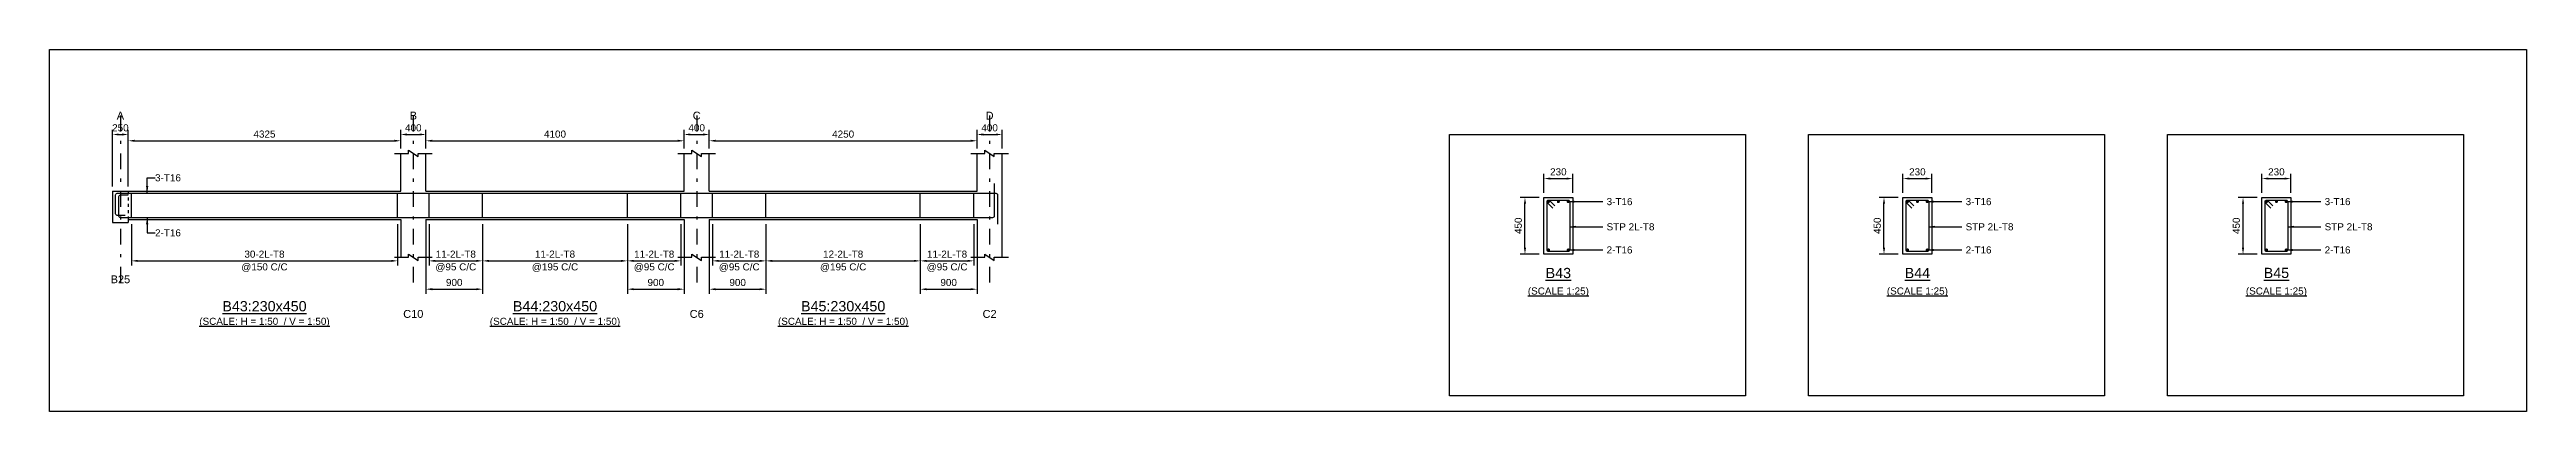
# Model space of a CAD drawing. Header units: inches. Extents: x -2000 to 143800, y -765100 to 3300.
# Drawn here: x -2000 to 76650, y -563200 to -551700 of the extents above; entities that cross this region are included whole.
import ezdxf
from ezdxf.enums import TextEntityAlignment as Align

# ---------------------------------------------------------------- set-up
doc = ezdxf.new("R2010")
doc.units = ezdxf.units.IN
doc.header["$LTSCALE"] = 1000
doc.header["$MEASUREMENT"] = 0
doc.linetypes.add('SCCenter', pattern=[1.2, 0.5, -0.3, 0.1, -0.3])
doc.linetypes.add('SCHidden', pattern=[0.2, 0.1, -0.1])
for name, color, linetype in [('Concrete Line', 2, 'Continuous'), ('Cut Line', 31, 'Continuous'), ('Dimension', 31, 'Continuous'), ('Grid', 8, 'Continuous'), ('Labels', 4, 'Continuous'), ('Labels_Support', 4, 'Continuous'), ('Link', 225, 'Continuous'), ('Reinforcement', 4, 'Continuous'), ('Schedule Border', 60, 'Continuous'), ('Text', 31, 'Continuous'), ('Text_Scale', 31, 'Continuous')]:
    doc.layers.add(name, color=color, linetype=linetype)
doc.styles.add('SC-SansSerif', font='SansSerif')
doc.styles.get("Standard").update_dxf_attribs({"font": 'txt.shx'})
doc.dimstyles.new('SCBBSDimStyl', dxfattribs={"dimtxt": 225, "dimasz": 200, "dimexe": 150, "dimexo": 150, "dimgap": 100, "dimtad": 1, "dimtoh": 1, "dimdec": 0, "dimzin": 0, "dimdsep": 46, "dimtxsty": 'SC-SansSerif', "dimcen": 0.09, "dimclrd": 8, "dimclre": 8, "dimclrt": 31, "dimadec": 0, "dimazin": 0, "dimtfac": 1, "dimtdec": 0, "dimtix": 1, "dimtofl": 0, "dimtmove": 0, "dimatfit": 3, "dimfxl": 1, "dimtolj": 1, "dimtzin": 0, "dimarcsym": 0})
doc.dimstyles.get("Standard").update_dxf_attribs({"dimtxt": 0.18, "dimasz": 225, "dimexe": 0.18, "dimexo": 0.0625, "dimgap": 0.09, "dimtad": 0, "dimtih": 1, "dimtoh": 1, "dimdec": 4, "dimzin": 0, "dimdsep": 46, "dimtxsty": 'Standard', "dimcen": 0.09, "dimadec": 0, "dimazin": 0, "dimtfac": 1, "dimtdec": 4, "dimtofl": 0, "dimtmove": 0, "dimatfit": 3, "dimfxl": 1, "dimtolj": 1, "dimtzin": 0, "dimarcsym": 0})

msp = doc.modelspace()

# ---------------------------------------------------------------- texts
at = {"layer": 'Grid', "style": 'SC-SansSerif'}
for s, p in [('A', (250, -553800)), ('B', (9550, -553800)), ('C', (18550, -553800)), ('D', (27850, -553800))]:
    msp.add_text(s, height=250, dxfattribs=at).set_placement(p, align=Align.MIDDLE)
at = {"layer": 'Labels', "style": 'SC-SansSerif'}
for s, p in [('%%uB43', (45910.5, -558800)), ('%%uB44', (57310.5, -558800)), ('%%uB45', (68710.5, -558800))]:
    msp.add_text(s, height=325, dxfattribs=at).set_placement(p, align=Align.MIDDLE)
for s, p in [('%%uB43:230x450', (4825, -560115)), ('%%uB44:230x450', (14050, -560115)), ('%%uB45:230x450', (23200, -560115))]:
    msp.add_text(s, height=325, dxfattribs=at).set_placement(p, align=Align.BOTTOM_CENTER)
at = {"layer": 'Labels_Support', "style": 'SC-SansSerif'}
for s, p in [('B25', (250, -559200)), ('C10', (9550, -560300)), ('C6', (18550, -560300)), ('C2', (27850, -560300))]:
    msp.add_text(s, height=250, dxfattribs=at).set_placement(p, align=Align.BOTTOM_CENTER)
at = {"layer": 'Text', "style": 'SC-SansSerif'}
for s, p in [('3-T16', (1350, -555775)), ('3-T16', (47442.5, -556532)), ('3-T16', (58842.5, -556532)), ('3-T16', (70242.5, -556532)), ('2-T16', (1350, -557525)), ('STP 2L-T8', (47442.5, -557332)), ('STP 2L-T8', (58842.5, -557332)), ('STP 2L-T8', (70242.5, -557332)), ('2-T16', (47442.5, -558068)), ('2-T16', (58842.5, -558068)), ('2-T16', (70242.5, -558068))]:
    msp.add_text(s, height=225, dxfattribs=at).set_placement(p, align=Align.MIDDLE_LEFT)
for p in [(45910.5, -559400), (57310.5, -559400), (68710.5, -559400)]:
    msp.add_text('%%u(SCALE 1:25)', height=225, dxfattribs=at).set_placement(p, align=Align.MIDDLE)
at = {"layer": 'Text_Scale', "style": 'SC-SansSerif'}
for p in [(4825, -560515), (14050, -560515), (23200, -560515)]:
    msp.add_text('%%u(SCALE: H = 1:50  / V = 1:50)', height=225, dxfattribs=at).set_placement(p, align=Align.BOTTOM_CENTER)

# ---------------------------------------------------------------- blocks, each defined once
blk = doc.blocks.new('*D384')
at = {"color": 8, "linetype": 'ByBlock', "lineweight": -2}
for p, q in [((600, -557250), (600, -558565)), ((9050, -557250), (9050, -558565)), ((800, -558415), (8850, -558415))]:
    blk.add_line(p, q, dxfattribs=at)
at = {"color": 8}
for points in [[(600, -558415), (800, -558382), (800, -558448)], [(9050, -558415), (8850, -558448), (8850, -558382)]]:
    blk.add_solid(points, dxfattribs=at)
at = {"layer": 'DEFPOINTS', "color": 31}
for p in [(600, -557100), (9050, -557100), (600, -558415)]:
    blk.add_point(p, dxfattribs=at)
at = {"color": 31, "char_height": 225, "attachment_point": 5, "style": 'SC-SansSerif'}
for s, insert in [('\\A1;30-2L-T8', (4825, -558202)), ('\\A1;@150 C/C', (4825, -558628))]:
    blk.add_mtext(s, dxfattribs=dict(at, insert=insert))
blk = doc.blocks.new('*D385')
at = {"color": 8, "linetype": 'ByBlock', "lineweight": -2}
for p, q in [((10050, -557250), (10050, -558565)), ((11750, -557250), (11750, -558565)), ((10250, -558415), (11550, -558415))]:
    blk.add_line(p, q, dxfattribs=at)
at = {"color": 8}
for points in [[(10050, -558415), (10250, -558382), (10250, -558448)], [(11750, -558415), (11550, -558448), (11550, -558382)]]:
    blk.add_solid(points, dxfattribs=at)
at = {"layer": 'DEFPOINTS', "color": 31}
for p in [(10050, -557100), (11750, -557100), (10050, -558415)]:
    blk.add_point(p, dxfattribs=at)
at = {"color": 31, "char_height": 225, "attachment_point": 5, "style": 'SC-SansSerif'}
for s, insert in [('\\A1;11-2L-T8', (10900, -558202)), ('\\A1;@95 C/C', (10900, -558628))]:
    blk.add_mtext(s, dxfattribs=dict(at, insert=insert))
blk = doc.blocks.new('*D386')
at = {"color": 8, "linetype": 'ByBlock', "lineweight": -2}
for p, q in [((9950, -557250), (9950, -559465)), ((11750, -557250), (11750, -559465)), ((10150, -559315), (11550, -559315))]:
    blk.add_line(p, q, dxfattribs=at)
at = {"color": 8}
for points in [[(9950, -559315), (10150, -559282), (10150, -559348)], [(11750, -559315), (11550, -559348), (11550, -559282)]]:
    blk.add_solid(points, dxfattribs=at)
at = {"layer": 'DEFPOINTS', "color": 31}
for p in [(9950, -557100), (11750, -557100), (9950, -559315)]:
    blk.add_point(p, dxfattribs=at)
at = {"color": 31, "insert": (10850, -559102), "char_height": 225, "attachment_point": 5, "style": 'SC-SansSerif'}
blk.add_mtext('\\A1;900', dxfattribs=at)
blk = doc.blocks.new('*D387')
at = {"color": 8, "linetype": 'ByBlock', "lineweight": -2}
for p, q in [((11750, -557250), (11750, -558565)), ((16350, -557250), (16350, -558565)), ((11950, -558415), (16150, -558415))]:
    blk.add_line(p, q, dxfattribs=at)
at = {"color": 8}
for points in [[(11750, -558415), (11950, -558382), (11950, -558448)], [(16350, -558415), (16150, -558448), (16150, -558382)]]:
    blk.add_solid(points, dxfattribs=at)
at = {"layer": 'DEFPOINTS', "color": 31}
for p in [(11750, -557100), (16350, -557100), (11750, -558415)]:
    blk.add_point(p, dxfattribs=at)
at = {"color": 31, "char_height": 225, "attachment_point": 5, "style": 'SC-SansSerif'}
for s, insert in [('\\A1;11-2L-T8', (14050, -558202)), ('\\A1;@195 C/C', (14050, -558628))]:
    blk.add_mtext(s, dxfattribs=dict(at, insert=insert))
blk = doc.blocks.new('*D388')
at = {"color": 8, "linetype": 'ByBlock', "lineweight": -2}
for p, q in [((16350, -557250), (16350, -558565)), ((18050, -557250), (18050, -558565)), ((16550, -558415), (17850, -558415))]:
    blk.add_line(p, q, dxfattribs=at)
at = {"color": 8}
for points in [[(16350, -558415), (16550, -558382), (16550, -558448)], [(18050, -558415), (17850, -558448), (17850, -558382)]]:
    blk.add_solid(points, dxfattribs=at)
at = {"layer": 'DEFPOINTS', "color": 31}
for p in [(16350, -557100), (18050, -557100), (16350, -558415)]:
    blk.add_point(p, dxfattribs=at)
at = {"color": 31, "char_height": 225, "attachment_point": 5, "style": 'SC-SansSerif'}
for s, insert in [('\\A1;11-2L-T8', (17200, -558202)), ('\\A1;@95 C/C', (17200, -558628))]:
    blk.add_mtext(s, dxfattribs=dict(at, insert=insert))
blk = doc.blocks.new('*D389')
at = {"color": 8, "linetype": 'ByBlock', "lineweight": -2}
for p, q in [((16350, -557250), (16350, -559465)), ((18150, -557250), (18150, -559465)), ((16550, -559315), (17950, -559315))]:
    blk.add_line(p, q, dxfattribs=at)
at = {"color": 8}
for points in [[(16350, -559315), (16550, -559282), (16550, -559348)], [(18150, -559315), (17950, -559348), (17950, -559282)]]:
    blk.add_solid(points, dxfattribs=at)
at = {"layer": 'DEFPOINTS', "color": 31}
for p in [(16350, -557100), (18150, -557100), (16350, -559315)]:
    blk.add_point(p, dxfattribs=at)
at = {"color": 31, "insert": (17250, -559102), "char_height": 225, "attachment_point": 5, "style": 'SC-SansSerif'}
blk.add_mtext('\\A1;900', dxfattribs=at)
blk = doc.blocks.new('*D390')
at = {"color": 8, "linetype": 'ByBlock', "lineweight": -2}
for p, q in [((19050, -557250), (19050, -558565)), ((20750, -557250), (20750, -558565)), ((19250, -558415), (20550, -558415))]:
    blk.add_line(p, q, dxfattribs=at)
at = {"color": 8}
for points in [[(19050, -558415), (19250, -558382), (19250, -558448)], [(20750, -558415), (20550, -558448), (20550, -558382)]]:
    blk.add_solid(points, dxfattribs=at)
at = {"layer": 'DEFPOINTS', "color": 31}
for p in [(19050, -557100), (20750, -557100), (19050, -558415)]:
    blk.add_point(p, dxfattribs=at)
at = {"color": 31, "char_height": 225, "attachment_point": 5, "style": 'SC-SansSerif'}
for s, insert in [('\\A1;11-2L-T8', (19900, -558202)), ('\\A1;@95 C/C', (19900, -558628))]:
    blk.add_mtext(s, dxfattribs=dict(at, insert=insert))
blk = doc.blocks.new('*D391')
at = {"color": 8, "linetype": 'ByBlock', "lineweight": -2}
for p, q in [((18950, -557250), (18950, -559465)), ((20750, -557250), (20750, -559465)), ((19150, -559315), (20550, -559315))]:
    blk.add_line(p, q, dxfattribs=at)
at = {"color": 8}
for points in [[(18950, -559315), (19150, -559282), (19150, -559348)], [(20750, -559315), (20550, -559348), (20550, -559282)]]:
    blk.add_solid(points, dxfattribs=at)
at = {"layer": 'DEFPOINTS', "color": 31}
for p in [(18950, -557100), (20750, -557100), (18950, -559315)]:
    blk.add_point(p, dxfattribs=at)
at = {"color": 31, "insert": (19850, -559102), "char_height": 225, "attachment_point": 5, "style": 'SC-SansSerif'}
blk.add_mtext('\\A1;900', dxfattribs=at)
blk = doc.blocks.new('*D392')
at = {"color": 8, "linetype": 'ByBlock', "lineweight": -2}
for p, q in [((20750, -557250), (20750, -558565)), ((25650, -557250), (25650, -558565)), ((20950, -558415), (25450, -558415))]:
    blk.add_line(p, q, dxfattribs=at)
at = {"color": 8}
for points in [[(20750, -558415), (20950, -558382), (20950, -558448)], [(25650, -558415), (25450, -558448), (25450, -558382)]]:
    blk.add_solid(points, dxfattribs=at)
at = {"layer": 'DEFPOINTS', "color": 31}
for p in [(20750, -557100), (25650, -557100), (20750, -558415)]:
    blk.add_point(p, dxfattribs=at)
at = {"color": 31, "char_height": 225, "attachment_point": 5, "style": 'SC-SansSerif'}
for s, insert in [('\\A1;12-2L-T8', (23200, -558202)), ('\\A1;@195 C/C', (23200, -558628))]:
    blk.add_mtext(s, dxfattribs=dict(at, insert=insert))
blk = doc.blocks.new('*D393')
at = {"color": 8, "linetype": 'ByBlock', "lineweight": -2}
for p, q in [((25650, -557250), (25650, -558565)), ((27350, -557250), (27350, -558565)), ((25850, -558415), (27150, -558415))]:
    blk.add_line(p, q, dxfattribs=at)
at = {"color": 8}
for points in [[(25650, -558415), (25850, -558382), (25850, -558448)], [(27350, -558415), (27150, -558448), (27150, -558382)]]:
    blk.add_solid(points, dxfattribs=at)
at = {"layer": 'DEFPOINTS', "color": 31}
for p in [(25650, -557100), (27350, -557100), (25650, -558415)]:
    blk.add_point(p, dxfattribs=at)
at = {"color": 31, "char_height": 225, "attachment_point": 5, "style": 'SC-SansSerif'}
for s, insert in [('\\A1;11-2L-T8', (26500, -558202)), ('\\A1;@95 C/C', (26500, -558628))]:
    blk.add_mtext(s, dxfattribs=dict(at, insert=insert))
blk = doc.blocks.new('*D394')
at = {"color": 8, "linetype": 'ByBlock', "lineweight": -2}
for p, q in [((25650, -557250), (25650, -559465)), ((27450, -557250), (27450, -559465)), ((25850, -559315), (27250, -559315))]:
    blk.add_line(p, q, dxfattribs=at)
at = {"color": 8}
for points in [[(25650, -559315), (25850, -559282), (25850, -559348)], [(27450, -559315), (27250, -559348), (27250, -559282)]]:
    blk.add_solid(points, dxfattribs=at)
at = {"layer": 'DEFPOINTS', "color": 31}
for p in [(25650, -557100), (27450, -557100), (25650, -559315)]:
    blk.add_point(p, dxfattribs=at)
at = {"color": 31, "insert": (26550, -559102), "char_height": 225, "attachment_point": 5, "style": 'SC-SansSerif'}
blk.add_mtext('\\A1;900', dxfattribs=at)
blk = doc.blocks.new('*D395')
at = {"color": 8, "linetype": 'ByBlock', "lineweight": -2}
for p, q in [((45450, -556250), (45450, -555650)), ((45650, -555800), (46170, -555800)), ((46370, -556250), (46370, -555650))]:
    blk.add_line(p, q, dxfattribs=at)
at = {"color": 8}
for points in [[(45450, -555800), (45650, -555767), (45650, -555833)], [(46370, -555800), (46170, -555833), (46170, -555767)]]:
    blk.add_solid(points, dxfattribs=at)
at = {"layer": 'DEFPOINTS', "color": 31}
for p in [(45450, -555800), (45450, -556400), (46370, -556400)]:
    blk.add_point(p, dxfattribs=at)
at = {"color": 31, "insert": (45910, -555588), "char_height": 225, "attachment_point": 5, "style": 'SC-SansSerif'}
blk.add_mtext('\\A1;230', dxfattribs=at)
blk = doc.blocks.new('*D396')
at = {"color": 8, "linetype": 'ByBlock', "lineweight": -2}
for p, q in [((45300, -556400), (44700, -556400)), ((44850, -558000), (44850, -556600)), ((45300, -558200), (44700, -558200))]:
    blk.add_line(p, q, dxfattribs=at)
at = {"color": 8}
for points in [[(44850, -556400), (44884, -556600), (44817, -556600)], [(44850, -558200), (44817, -558000), (44884, -558000)]]:
    blk.add_solid(points, dxfattribs=at)
at = {"layer": 'DEFPOINTS', "color": 31}
for p in [(45450, -556400), (44850, -558200), (45450, -558200)]:
    blk.add_point(p, dxfattribs=at)
at = {"color": 31, "insert": (44638, -557300), "char_height": 225, "attachment_point": 5, "rotation": 90, "style": 'SC-SansSerif'}
blk.add_mtext('\\A1;450', dxfattribs=at)
blk = doc.blocks.new('*D397')
at = {"color": 8, "linetype": 'ByBlock', "lineweight": -2}
for p, q in [((56850, -556250), (56850, -555650)), ((57050, -555800), (57570, -555800)), ((57770, -556250), (57770, -555650))]:
    blk.add_line(p, q, dxfattribs=at)
at = {"color": 8}
for points in [[(56850, -555800), (57050, -555767), (57050, -555833)], [(57770, -555800), (57570, -555833), (57570, -555767)]]:
    blk.add_solid(points, dxfattribs=at)
at = {"layer": 'DEFPOINTS', "color": 31}
for p in [(56850, -555800), (56850, -556400), (57770, -556400)]:
    blk.add_point(p, dxfattribs=at)
at = {"color": 31, "insert": (57310, -555588), "char_height": 225, "attachment_point": 5, "style": 'SC-SansSerif'}
blk.add_mtext('\\A1;230', dxfattribs=at)
blk = doc.blocks.new('*D398')
at = {"color": 8, "linetype": 'ByBlock', "lineweight": -2}
for p, q in [((56700, -556400), (56100, -556400)), ((56250, -558000), (56250, -556600)), ((56700, -558200), (56100, -558200))]:
    blk.add_line(p, q, dxfattribs=at)
at = {"color": 8}
for points in [[(56250, -556400), (56284, -556600), (56217, -556600)], [(56250, -558200), (56217, -558000), (56284, -558000)]]:
    blk.add_solid(points, dxfattribs=at)
at = {"layer": 'DEFPOINTS', "color": 31}
for p in [(56850, -556400), (56250, -558200), (56850, -558200)]:
    blk.add_point(p, dxfattribs=at)
at = {"color": 31, "insert": (56038, -557300), "char_height": 225, "attachment_point": 5, "rotation": 90, "style": 'SC-SansSerif'}
blk.add_mtext('\\A1;450', dxfattribs=at)
blk = doc.blocks.new('*D399')
at = {"color": 8, "linetype": 'ByBlock', "lineweight": -2}
for p, q in [((68250, -556250), (68250, -555650)), ((68450, -555800), (68970, -555800)), ((69170, -556250), (69170, -555650))]:
    blk.add_line(p, q, dxfattribs=at)
at = {"color": 8}
for points in [[(68250, -555800), (68450, -555767), (68450, -555833)], [(69170, -555800), (68970, -555833), (68970, -555767)]]:
    blk.add_solid(points, dxfattribs=at)
at = {"layer": 'DEFPOINTS', "color": 31}
for p in [(68250, -555800), (68250, -556400), (69170, -556400)]:
    blk.add_point(p, dxfattribs=at)
at = {"color": 31, "insert": (68710, -555588), "char_height": 225, "attachment_point": 5, "style": 'SC-SansSerif'}
blk.add_mtext('\\A1;230', dxfattribs=at)
blk = doc.blocks.new('*D400')
at = {"color": 8, "linetype": 'ByBlock', "lineweight": -2}
for p, q in [((68100, -556400), (67500, -556400)), ((67650, -558000), (67650, -556600)), ((68100, -558200), (67500, -558200))]:
    blk.add_line(p, q, dxfattribs=at)
at = {"color": 8}
for points in [[(67650, -556400), (67684, -556600), (67617, -556600)], [(67650, -558200), (67617, -558000), (67684, -558000)]]:
    blk.add_solid(points, dxfattribs=at)
at = {"layer": 'DEFPOINTS', "color": 31}
for p in [(68250, -556400), (67650, -558200), (68250, -558200)]:
    blk.add_point(p, dxfattribs=at)
at = {"color": 31, "insert": (67438, -557300), "char_height": 225, "attachment_point": 5, "rotation": 90, "style": 'SC-SansSerif'}
blk.add_mtext('\\A1;450', dxfattribs=at)
blk = doc.blocks.new('*D401')
at = {"color": 8, "linetype": 'ByBlock', "lineweight": -2}
for p, q in [((500, -556050), (500, -554450)), ((9150, -554850), (9150, -554450)), ((700, -554600), (8950, -554600))]:
    blk.add_line(p, q, dxfattribs=at)
at = {"color": 8}
for points in [[(500, -554600), (700, -554567), (700, -554633)], [(9150, -554600), (8950, -554633), (8950, -554567)]]:
    blk.add_solid(points, dxfattribs=at)
at = {"layer": 'DEFPOINTS', "color": 31}
for p in [(500, -554600), (9150, -555000), (500, -556200)]:
    blk.add_point(p, dxfattribs=at)
at = {"color": 31, "insert": (4825, -554388), "char_height": 225, "attachment_point": 5, "style": 'SC-SansSerif'}
blk.add_mtext('\\A1;4325', dxfattribs=at)
blk = doc.blocks.new('*D402')
at = {"color": 8, "linetype": 'ByBlock', "lineweight": -2}
for p, q in [((9950, -554850), (9950, -554450)), ((18150, -554850), (18150, -554450)), ((10150, -554600), (17950, -554600))]:
    blk.add_line(p, q, dxfattribs=at)
at = {"color": 8}
for points in [[(9950, -554600), (10150, -554567), (10150, -554633)], [(18150, -554600), (17950, -554633), (17950, -554567)]]:
    blk.add_solid(points, dxfattribs=at)
at = {"layer": 'DEFPOINTS', "color": 31}
for p in [(9950, -554600), (9950, -555000), (18150, -555000)]:
    blk.add_point(p, dxfattribs=at)
at = {"color": 31, "insert": (14050, -554388), "char_height": 225, "attachment_point": 5, "style": 'SC-SansSerif'}
blk.add_mtext('\\A1;4100', dxfattribs=at)
blk = doc.blocks.new('*D403')
at = {"color": 8, "linetype": 'ByBlock', "lineweight": -2}
for p, q in [((18950, -554850), (18950, -554450)), ((27450, -554850), (27450, -554450)), ((19150, -554600), (27250, -554600))]:
    blk.add_line(p, q, dxfattribs=at)
at = {"color": 8}
for points in [[(18950, -554600), (19150, -554567), (19150, -554633)], [(27450, -554600), (27250, -554633), (27250, -554567)]]:
    blk.add_solid(points, dxfattribs=at)
at = {"layer": 'DEFPOINTS', "color": 31}
for p in [(18950, -554600), (18950, -555000), (27450, -555000)]:
    blk.add_point(p, dxfattribs=at)
at = {"color": 31, "insert": (23200, -554388), "char_height": 225, "attachment_point": 5, "style": 'SC-SansSerif'}
blk.add_mtext('\\A1;4250', dxfattribs=at)
blk = doc.blocks.new('*D404')
at = {"color": 8, "linetype": 'ByBlock', "lineweight": -2}
for p, q in [((0, -556050), (0, -554250)), ((200, -554400), (300, -554400)), ((500, -554850), (500, -554250))]:
    blk.add_line(p, q, dxfattribs=at)
at = {"color": 8}
for points in [[(0, -554400), (200, -554367), (200, -554433)], [(500, -554400), (300, -554433), (300, -554367)]]:
    blk.add_solid(points, dxfattribs=at)
at = {"layer": 'DEFPOINTS', "color": 31}
for p in [(0, -554400), (500, -555000), (0, -556200)]:
    blk.add_point(p, dxfattribs=at)
at = {"color": 31, "insert": (250, -554188), "char_height": 225, "attachment_point": 5, "style": 'SC-SansSerif'}
blk.add_mtext('\\A1;250', dxfattribs=at)
blk = doc.blocks.new('*D405')
at = {"color": 8, "linetype": 'ByBlock', "lineweight": -2}
for p, q in [((9150, -554850), (9150, -554250)), ((9350, -554400), (9750, -554400)), ((9950, -554850), (9950, -554250))]:
    blk.add_line(p, q, dxfattribs=at)
at = {"color": 8}
for points in [[(9150, -554400), (9350, -554367), (9350, -554433)], [(9950, -554400), (9750, -554433), (9750, -554367)]]:
    blk.add_solid(points, dxfattribs=at)
at = {"layer": 'DEFPOINTS', "color": 31}
for p in [(9150, -554400), (9150, -555000), (9950, -555000)]:
    blk.add_point(p, dxfattribs=at)
at = {"color": 31, "insert": (9550, -554188), "char_height": 225, "attachment_point": 5, "style": 'SC-SansSerif'}
blk.add_mtext('\\A1;400', dxfattribs=at)
blk = doc.blocks.new('*D406')
at = {"color": 8, "linetype": 'ByBlock', "lineweight": -2}
for p, q in [((18150, -554850), (18150, -554250)), ((18350, -554400), (18750, -554400)), ((18950, -554850), (18950, -554250))]:
    blk.add_line(p, q, dxfattribs=at)
at = {"color": 8}
for points in [[(18150, -554400), (18350, -554367), (18350, -554433)], [(18950, -554400), (18750, -554433), (18750, -554367)]]:
    blk.add_solid(points, dxfattribs=at)
at = {"layer": 'DEFPOINTS', "color": 31}
for p in [(18150, -554400), (18150, -555000), (18950, -555000)]:
    blk.add_point(p, dxfattribs=at)
at = {"color": 31, "insert": (18550, -554188), "char_height": 225, "attachment_point": 5, "style": 'SC-SansSerif'}
blk.add_mtext('\\A1;400', dxfattribs=at)
blk = doc.blocks.new('*D407')
at = {"color": 8, "linetype": 'ByBlock', "lineweight": -2}
for p, q in [((27450, -554850), (27450, -554250)), ((27650, -554400), (28050, -554400)), ((28250, -554850), (28250, -554250))]:
    blk.add_line(p, q, dxfattribs=at)
at = {"color": 8}
for points in [[(27450, -554400), (27650, -554367), (27650, -554433)], [(28250, -554400), (28050, -554433), (28050, -554367)]]:
    blk.add_solid(points, dxfattribs=at)
at = {"layer": 'DEFPOINTS', "color": 31}
for p in [(27450, -554400), (27450, -555000), (28250, -555000)]:
    blk.add_point(p, dxfattribs=at)
at = {"color": 31, "insert": (27850, -554188), "char_height": 225, "attachment_point": 5, "style": 'SC-SansSerif'}
blk.add_mtext('\\A1;400', dxfattribs=at)

# ---------------------------------------------------------------- dimensions: what is measured, and where the dimension line sits
at = {"layer": 'Dimension'}
for base, p1, p2, text, picture, middle in [((500, -554400), (0, -556200), (500, -555000), '250', '*D404', (250, -554400)), ((9150, -554600), (500, -556200), (9150, -555000), '4325', '*D401', (4825, -554600)), ((9950, -554400), (9150, -555000), (9950, -555000), '400', '*D405', (9550, -554400)), ((18150, -554600), (9950, -555000), (18150, -555000), '4100', '*D402', (14050, -554600)), ((18950, -554400), (18150, -555000), (18950, -555000), '400', '*D406', (18550, -554400)), ((27450, -554600), (18950, -555000), (27450, -555000), '4250', '*D403', (23200, -554600)), ((28250, -554400), (27450, -555000), (28250, -555000), '400', '*D407', (27850, -554400)), ((9050, -558415), (600, -557100), (9050, -557100), '30-2L-T8\\X@150 C/C', '*D384', (4825, -558415)), ((11750, -559315), (9950, -557100), (11750, -557100), '900', '*D386', (10850, -559315)), ((11750, -558415), (10050, -557100), (11750, -557100), '11-2L-T8\\X@95 C/C', '*D385', (10900, -558415)), ((16350, -558415), (11750, -557100), (16350, -557100), '11-2L-T8\\X@195 C/C', '*D387', (14050, -558415)), ((18050, -558415), (16350, -557100), (18050, -557100), '11-2L-T8\\X@95 C/C', '*D388', (17200, -558415)), ((18150, -559315), (16350, -557100), (18150, -557100), '900', '*D389', (17250, -559315)), ((20750, -559315), (18950, -557100), (20750, -557100), '900', '*D391', (19850, -559315)), ((20750, -558415), (19050, -557100), (20750, -557100), '11-2L-T8\\X@95 C/C', '*D390', (19900, -558415)), ((25650, -558415), (20750, -557100), (25650, -557100), '12-2L-T8\\X@195 C/C', '*D392', (23200, -558415)), ((27350, -558415), (25650, -557100), (27350, -557100), '11-2L-T8\\X@95 C/C', '*D393', (26500, -558415)), ((27450, -559315), (25650, -557100), (27450, -557100), '900', '*D394', (26550, -559315))]:
    dim = msp.add_linear_dim(base=base, p1=p1, p2=p2, text=text, dimstyle='SCBBSDimStyl', dxfattribs=at)
    dim.commit()
    dim.dimension.update_dxf_attribs({"geometry": picture, "text_midpoint": middle})
for base, p1, p2, angle, text, picture, middle in [((46370.5, -555800), (45450.5, -556400), (46370.5, -556400), 0, '230', '*D395', (45910.5, -555800)), ((57770.5, -555800), (56850.5, -556400), (57770.5, -556400), 0, '230', '*D397', (57310.5, -555800)), ((69170.5, -555800), (68250.5, -556400), (69170.5, -556400), 0, '230', '*D399', (68710.5, -555800)), ((44850.5, -556400), (45450.5, -558200), (45450.5, -556400), 90, '450', '*D396', (44850.5, -557300)), ((56250.5, -556400), (56850.5, -558200), (56850.5, -556400), 90, '450', '*D398', (56250.5, -557300)), ((67650.5, -556400), (68250.5, -558200), (68250.5, -556400), 90, '450', '*D400', (67650.5, -557300))]:
    dim = msp.add_linear_dim(base=base, p1=p1, p2=p2, angle=angle, text=text, dimstyle='SCBBSDimStyl', override={"dimjust": 0}, dxfattribs=at)
    dim.commit()
    dim.dimension.update_dxf_attribs({"geometry": picture, "text_midpoint": middle, "dimtype": 129})

# ---------------------------------------------------------------- linework, layer by layer
at = {"layer": 'Concrete Line'}
for p, q in [((9150, -556200), (9150, -555000)), ((9950, -556200), (9950, -555000)), ((18150, -556200), (18150, -555000)), ((18950, -556200), (18950, -555000)), ((27450, -556200), (27450, -555000)), ((28250, -558300), (28250, -555000)), ((9150, -557100), (9150, -558300)), ((9950, -557100), (9950, -558300)), ((18150, -557100), (18150, -558300)), ((18950, -557100), (18950, -558300)), ((27450, -557100), (27450, -558300))]:
    msp.add_line(p, q, dxfattribs=at)
for points in [[(0, -556200), (500, -556200)], [(0, -556200), (0, -557200)], [(500, -556200), (9150, -556200)], [(9950, -556200), (18150, -556200)], [(18950, -556200), (27450, -556200)], [(0, -557200), (500, -557200)], [(500, -557100), (500, -557200)], [(500, -557100), (9150, -557100)], [(9950, -557100), (18150, -557100)], [(18950, -557100), (27450, -557100)]]:
    msp.add_lwpolyline(points, dxfattribs=at)
at = {"layer": 'Concrete Line', "color": 8, "linetype": 'SCHidden'}
msp.add_lwpolyline([(500, -556200), (500, -557100)], dxfattribs=at)
at = {"layer": 'Concrete Line'}
for points in [[(45450.5, -556400), (46370.5, -556400), (46370.5, -558200), (45450.5, -558200)], [(56850.5, -556400), (57770.5, -556400), (57770.5, -558200), (56850.5, -558200)], [(68250.5, -556400), (69170.5, -556400), (69170.5, -558200), (68250.5, -558200)]]:
    msp.add_lwpolyline(points, close=True, dxfattribs=at)
at = {"layer": 'Cut Line'}
for points in [[(8950, -555000), (9400, -555000), (9400, -554900), (9700, -555100), (9700, -555000), (10150, -555000)], [(17950, -555000), (18400, -555000), (18400, -554900), (18700, -555100), (18700, -555000), (19150, -555000)], [(27250, -555000), (27700, -555000), (27700, -554900), (28000, -555100), (28000, -555000), (28450, -555000)], [(8950, -558300), (9400, -558300), (9400, -558200), (9700, -558400), (9700, -558300), (10150, -558300)], [(17950, -558300), (18400, -558300), (18400, -558200), (18700, -558400), (18700, -558300), (19150, -558300)], [(27250, -558300), (27700, -558300), (27700, -558200), (28000, -558400), (28000, -558300), (28450, -558300)]]:
    msp.add_lwpolyline(points, dxfattribs=at)
at = {"layer": 'Grid', "linetype": 'SCCenter'}
for p, q in [((250, -553800), (250, -559100)), ((9550, -553800), (9550, -559100)), ((18550, -553800), (18550, -559100)), ((27850, -553800), (27850, -559100))]:
    msp.add_line(p, q, dxfattribs=at)
at = {"layer": 'Grid'}
for centre in [(250, -553800), (9550, -553800), (18550, -553800), (27850, -553800)]:
    msp.add_circle(centre, 0, dxfattribs=at)
at = {"layer": 'Link'}
for p, q in [((600, -557050), (600, -556250)), ((9050, -557050), (9050, -556250)), ((10050, -557050), (10050, -556250)), ((11750, -557050), (11750, -556250)), ((16350, -557050), (16350, -556250)), ((18050, -557050), (18050, -556250)), ((19050, -557050), (19050, -556250)), ((20750, -557050), (20750, -556250)), ((25650, -557050), (25650, -556250)), ((27350, -557050), (27350, -556250))]:
    msp.add_line(p, q, dxfattribs=at)
for points in [[(45734.3, -556735.6), (45564.6, -556565.9, -0.6681786), (45598.5, -556484), (46222.5, -556484, -0.4142136), (46270.5, -556532), (46270.5, -558068, -0.4142136), (46222.5, -558116), (45598.5, -558116, -0.4142136), (45550.5, -558068), (45550.5, -556532, -0.6681786), (45632.4, -556498.1), (45802.1, -556667.8)], [(57134.3, -556735.6), (56964.6, -556565.9, -0.6681786), (56998.5, -556484), (57622.5, -556484, -0.4142136), (57670.5, -556532), (57670.5, -558068, -0.4142136), (57622.5, -558116), (56998.5, -558116, -0.4142136), (56950.5, -558068), (56950.5, -556532, -0.6681786), (57032.4, -556498.1), (57202.1, -556667.8)], [(68534.3, -556735.6), (68364.6, -556565.9, -0.6681786), (68398.5, -556484), (69022.5, -556484, -0.4142136), (69070.5, -556532), (69070.5, -558068, -0.4142136), (69022.5, -558116), (68398.5, -558116, -0.4142136), (68350.5, -558068), (68350.5, -556532, -0.6681786), (68432.4, -556498.1), (68602.1, -556667.8)]]:
    msp.add_lwpolyline(points, format="xyb", dxfattribs=at)
at = {"layer": 'Reinforcement'}
for points in [[(494, -556330), (244, -556330, 0.4142136), (194, -556380), (194, -556984, 0.4142136), (244, -557034), (27957, -557034, 0.4142136), (28007, -556984), (28007, -555958)], [(398, -556970), (148, -556970, -0.4142136), (98, -556920), (98, -556316, -0.4142136), (148, -556266), (28052.5, -556266, -0.4142136), (28102.5, -556316), (28102.5, -557246)]]:
    msp.add_lwpolyline(points, format="xyb", dxfattribs=at)
at = {"layer": 'Reinforcement', "const_width": 48}
for points in [[(45574.5, -556532, 1), (45622.5, -556532, 1)], [(45886.5, -556532, 1), (45934.5, -556532, 1)], [(46198.5, -556532, 1), (46246.5, -556532, 1)], [(56974.5, -556532, 1), (57022.5, -556532, 1)], [(57286.5, -556532, 1), (57334.5, -556532, 1)], [(57598.5, -556532, 1), (57646.5, -556532, 1)], [(68374.5, -556532, 1), (68422.5, -556532, 1)], [(68686.5, -556532, 1), (68734.5, -556532, 1)], [(68998.5, -556532, 1), (69046.5, -556532, 1)], [(45574.5, -558068, 1), (45622.5, -558068, 1)], [(46198.5, -558068, 1), (46246.5, -558068, 1)], [(56974.5, -558068, 1), (57022.5, -558068, 1)], [(57598.5, -558068, 1), (57646.5, -558068, 1)], [(68374.5, -558068, 1), (68422.5, -558068, 1)], [(68998.5, -558068, 1), (69046.5, -558068, 1)]]:
    msp.add_lwpolyline(points, format="xyb", close=True, dxfattribs=at)
at = {"layer": 'Schedule Border'}
for points in [[(-2000, -551700), (76650.5, -551700), (76650.5, -563200), (-2000, -563200)], [(42450.5, -554400), (51850.5, -554400), (51850.5, -562700), (42450.5, -562700)], [(53850.5, -554400), (63250.5, -554400), (63250.5, -562700), (53850.5, -562700)], [(65250.5, -554400), (74650.5, -554400), (74650.5, -562700), (65250.5, -562700)]]:
    msp.add_lwpolyline(points, close=True, dxfattribs=at)

msp.set_redraw_order([(e.dxf.handle, doc.entitydb.next_handle()) for e in msp.query("TEXT MTEXT ATTDEF DIMENSION ARC_DIMENSION")])  # texts and dimensions are drawn at this point

# ---------------------------------------------------------------- leaders
at = {"layer": 'Dimension', "color": 8}
for points, dimstyle in [([(1100, -556266), (1100, -555775), (1350, -555775)], 'Standard'), ([(46222.5, -556532), (46722.5, -556532), (47322.5, -556532)], 'SCBBSDimStyl'), ([(57622.5, -556532), (58122.5, -556532), (58722.5, -556532)], 'SCBBSDimStyl'), ([(69022.5, -556532), (69522.5, -556532), (70122.5, -556532)], 'SCBBSDimStyl'), ([(1100, -557034), (1100, -557525), (1350, -557525)], 'Standard'), ([(46270.5, -557332), (47322.5, -557332)], 'SCBBSDimStyl'), ([(57670.5, -557332), (58722.5, -557332)], 'SCBBSDimStyl'), ([(69070.5, -557332), (70122.5, -557332)], 'SCBBSDimStyl'), ([(46222.5, -558068), (46722.5, -558068), (47322.5, -558068)], 'SCBBSDimStyl'), ([(57622.5, -558068), (58122.5, -558068), (58722.5, -558068)], 'SCBBSDimStyl'), ([(69022.5, -558068), (69522.5, -558068), (70122.5, -558068)], 'SCBBSDimStyl')]:
    msp.add_leader(points, dimstyle=dimstyle, dxfattribs=at)

doc.saveas('drawing.dxf')
